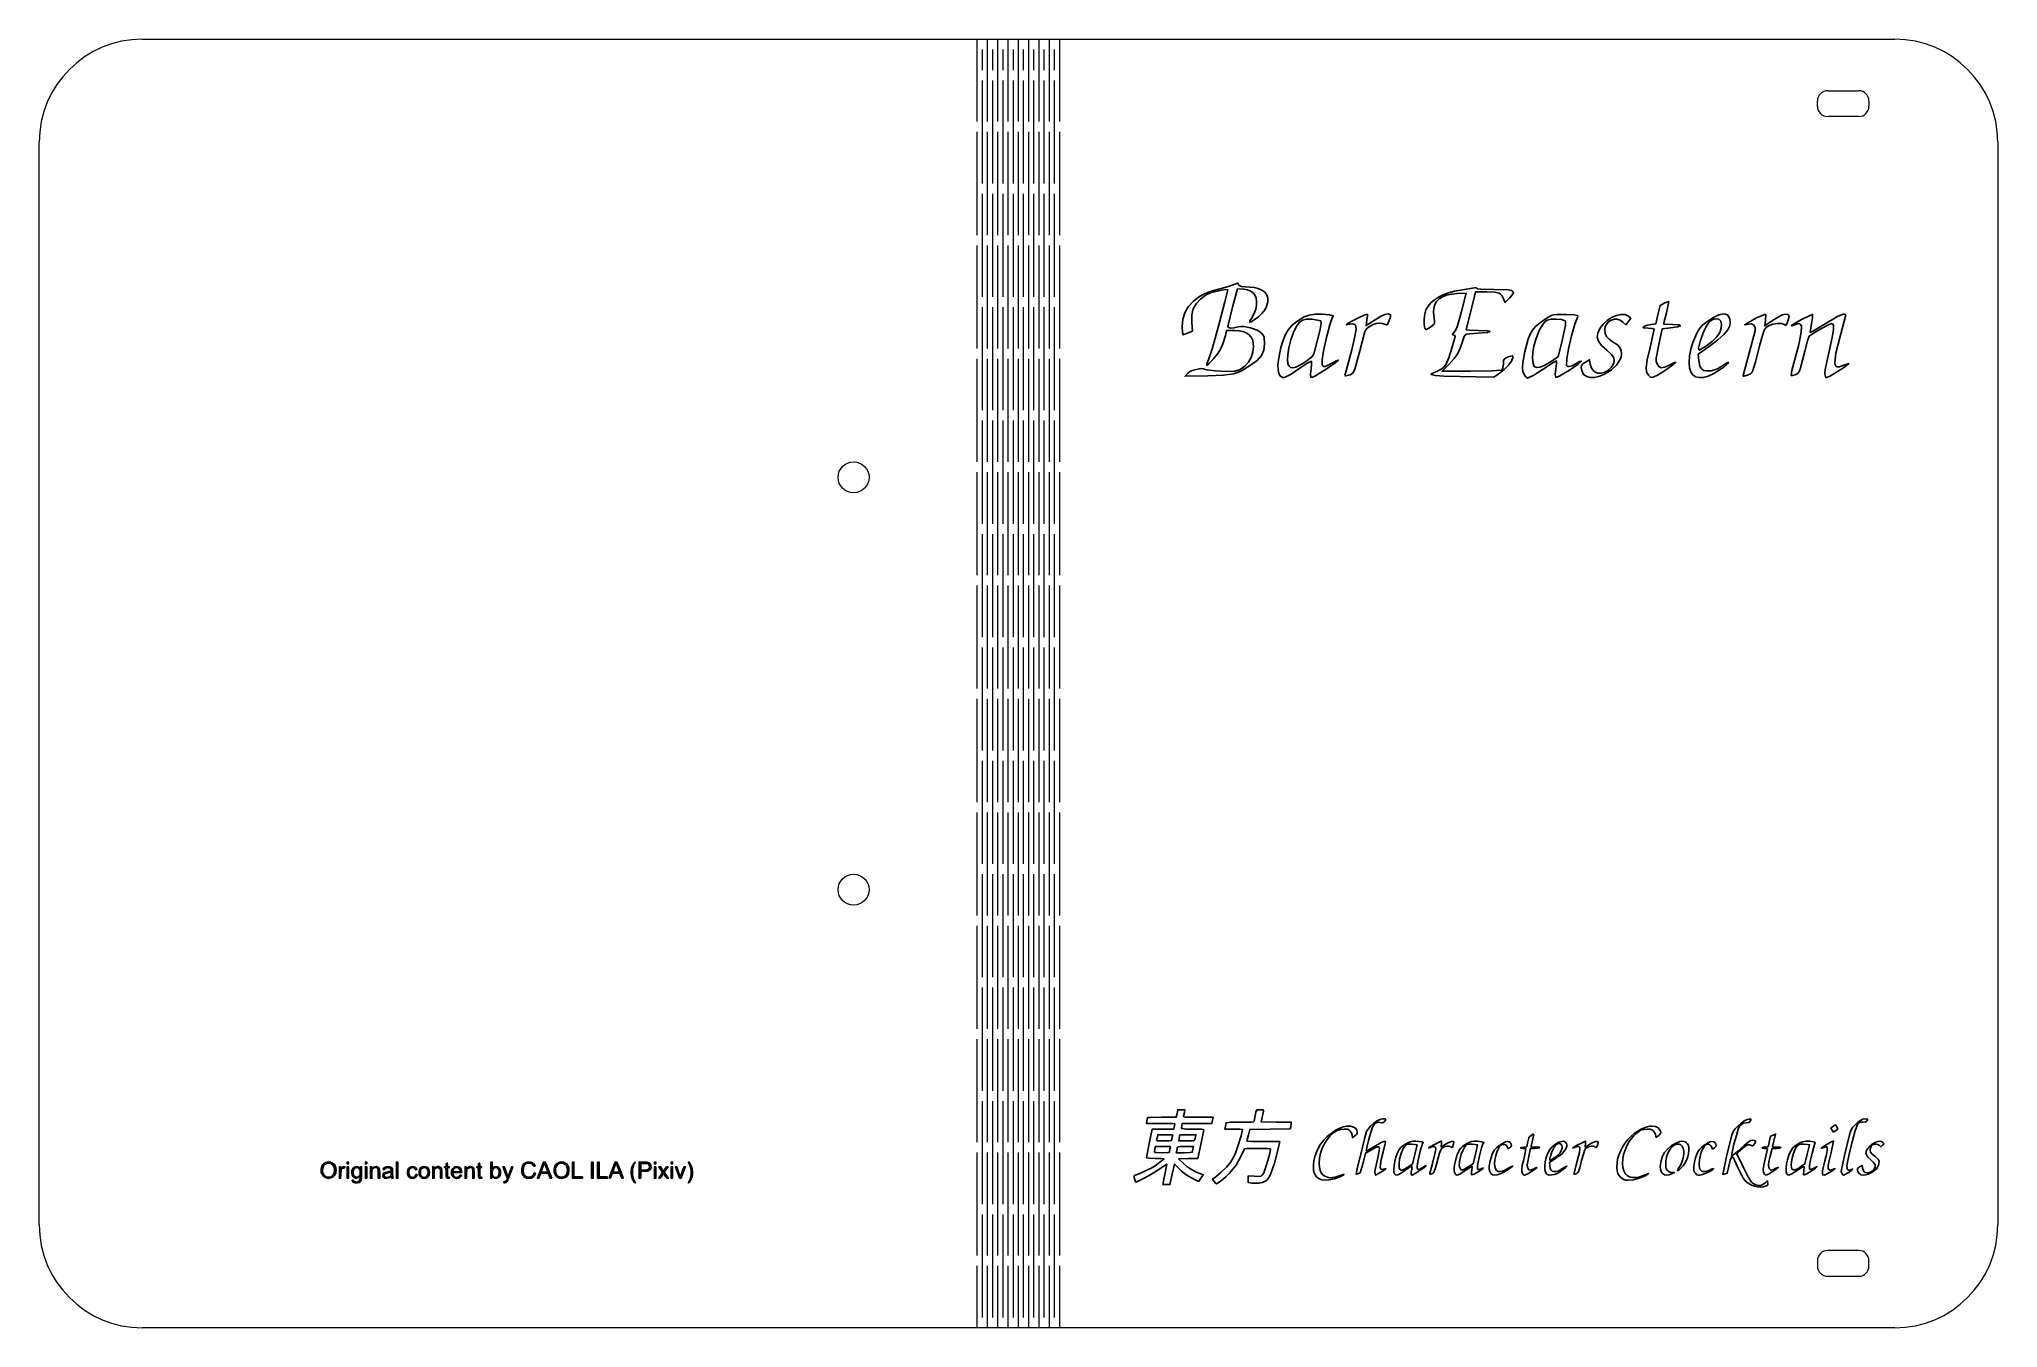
# Model space of a CAD drawing. Header units: millimetres. Extents: x 0 to 380, y 0 to 250.
import ezdxf

# ---------------------------------------------------------------- set-up
doc = ezdxf.new("R2010")
doc.units = ezdxf.units.MM
doc.layers.add('Cut', color=1, linetype='CONTINUOUS', lineweight=0)
doc.layers.add('Engrave', color=7, linetype='CONTINUOUS')

msp = doc.modelspace()

# ---------------------------------------------------------------- linework, layer by layer
at = {"layer": 'Cut'}
for p, q in [((20, 250), (190, 250)), ((183, 244), (183, 248)), ((185, 244), (185, 248)), ((187, 244), (187, 248)), ((189, 244), (189, 248)), ((190, 250), (360, 250)), ((191, 244), (191, 248)), ((193, 244), (193, 248)), ((195, 244), (195, 248)), ((197, 244), (197, 248)), ((347, 240), (353, 240)), ((345, 237), (345, 238)), ((355, 238), (355, 237)), ((353, 235), (347, 235)), ((0, 20), (0, 230)), ((380, 230), (380, 20)), ((345, 13), (345, 12)), ((353, 15), (347, 15)), ((355, 12), (355, 13)), ((347, 10), (353, 10)), ((190, 0), (20, 0)), ((360, 0), (190, 0))]:
    msp.add_line(p, q, dxfattribs=at)
at = {"layer": 'Cut', "linetype": 'CONTINUOUS'}
for p, q in [((182, 234), (182, 250)), ((184, 234), (184, 250)), ((186, 234), (186, 250)), ((188, 234), (188, 250)), ((190, 234), (190, 250)), ((192, 234), (192, 250)), ((194, 234), (194, 250)), ((196, 234), (196, 250)), ((198, 234), (198, 250)), ((183, 222), (183, 242)), ((185, 222), (185, 242)), ((187, 222), (187, 242)), ((189, 222), (189, 242)), ((191, 222), (191, 242)), ((193, 222), (193, 242)), ((195, 222), (195, 242)), ((197, 222), (197, 242)), ((182, 212), (182, 232)), ((184, 212), (184, 232)), ((186, 212), (186, 232)), ((188, 212), (188, 232)), ((190, 212), (190, 232)), ((192, 212), (192, 232)), ((194, 212), (194, 232)), ((196, 212), (196, 232)), ((198, 212), (198, 232)), ((183, 200), (183, 220)), ((185, 200), (185, 220)), ((187, 200), (187, 220)), ((189, 200), (189, 220)), ((191, 200), (191, 220)), ((193, 200), (193, 220)), ((195, 200), (195, 220)), ((197, 200), (197, 220)), ((182, 190), (182, 210)), ((184, 190), (184, 210)), ((186, 190), (186, 210)), ((188, 190), (188, 210)), ((190, 190), (190, 210)), ((192, 190), (192, 210)), ((194, 190), (194, 210)), ((196, 190), (196, 210)), ((198, 190), (198, 210)), ((183, 178), (183, 198)), ((185, 178), (185, 198)), ((187, 178), (187, 198)), ((189, 178), (189, 198)), ((191, 178), (191, 198)), ((193, 178), (193, 198)), ((195, 178), (195, 198)), ((197, 178), (197, 198)), ((182, 168), (182, 188)), ((184, 168), (184, 188)), ((186, 168), (186, 188)), ((188, 168), (188, 188)), ((190, 168), (190, 188)), ((192, 168), (192, 188)), ((194, 168), (194, 188)), ((196, 168), (196, 188)), ((198, 168), (198, 188)), ((183, 156), (183, 176)), ((185, 156), (185, 176)), ((187, 156), (187, 176)), ((189, 156), (189, 176)), ((191, 156), (191, 176)), ((193, 156), (193, 176)), ((195, 156), (195, 176)), ((197, 156), (197, 176)), ((182, 146), (182, 166)), ((184, 146), (184, 166)), ((186, 146), (186, 166)), ((188, 146), (188, 166)), ((190, 146), (190, 166)), ((192, 146), (192, 166)), ((194, 146), (194, 166)), ((196, 146), (196, 166)), ((198, 146), (198, 166)), ((183, 134), (183, 154)), ((185, 134), (185, 154)), ((187, 134), (187, 154)), ((189, 134), (189, 154)), ((191, 134), (191, 154)), ((193, 134), (193, 154)), ((195, 134), (195, 154)), ((197, 134), (197, 154)), ((182, 124), (182, 144)), ((184, 124), (184, 144)), ((186, 124), (186, 144)), ((188, 124), (188, 144)), ((190, 124), (190, 144)), ((192, 124), (192, 144)), ((194, 124), (194, 144)), ((196, 124), (196, 144)), ((198, 124), (198, 144)), ((183, 112), (183, 132)), ((185, 112), (185, 132)), ((187, 112), (187, 132)), ((189, 112), (189, 132)), ((191, 112), (191, 132)), ((193, 112), (193, 132)), ((195, 112), (195, 132)), ((197, 112), (197, 132)), ((182, 102), (182, 122)), ((184, 102), (184, 122)), ((186, 102), (186, 122)), ((188, 102), (188, 122)), ((190, 102), (190, 122)), ((192, 102), (192, 122)), ((194, 102), (194, 122)), ((196, 102), (196, 122)), ((198, 102), (198, 122)), ((183, 90), (183, 110)), ((185, 90), (185, 110)), ((187, 90), (187, 110)), ((189, 90), (189, 110)), ((191, 90), (191, 110)), ((193, 90), (193, 110)), ((195, 90), (195, 110)), ((197, 90), (197, 110)), ((182, 80), (182, 100)), ((184, 80), (184, 100)), ((186, 80), (186, 100)), ((188, 80), (188, 100)), ((190, 80), (190, 100)), ((192, 80), (192, 100)), ((194, 80), (194, 100)), ((196, 80), (196, 100)), ((198, 80), (198, 100)), ((183, 68), (183, 88)), ((185, 68), (185, 88)), ((187, 68), (187, 88)), ((189, 68), (189, 88)), ((191, 68), (191, 88)), ((193, 68), (193, 88)), ((195, 68), (195, 88)), ((197, 68), (197, 88)), ((182, 58), (182, 78)), ((184, 58), (184, 78)), ((186, 58), (186, 78)), ((188, 58), (188, 78)), ((190, 58), (190, 78)), ((192, 58), (192, 78)), ((194, 58), (194, 78)), ((196, 58), (196, 78)), ((198, 58), (198, 78)), ((183, 46), (183, 66)), ((185, 46), (185, 66)), ((187, 46), (187, 66)), ((189, 46), (189, 66)), ((191, 46), (191, 66)), ((193, 46), (193, 66)), ((195, 46), (195, 66)), ((197, 46), (197, 66)), ((182, 36), (182, 56)), ((184, 36), (184, 56)), ((186, 36), (186, 56)), ((188, 36), (188, 56)), ((190, 36), (190, 56)), ((192, 36), (192, 56)), ((194, 36), (194, 56)), ((196, 36), (196, 56)), ((198, 36), (198, 56)), ((183, 24), (183, 44)), ((185, 24), (185, 44)), ((187, 24), (187, 44)), ((189, 24), (189, 44)), ((191, 24), (191, 44)), ((193, 24), (193, 44)), ((195, 24), (195, 44)), ((197, 24), (197, 44)), ((182, 14), (182, 34)), ((184, 14), (184, 34)), ((186, 14), (186, 34)), ((188, 14), (188, 34)), ((190, 14), (190, 34)), ((192, 14), (192, 34)), ((194, 14), (194, 34)), ((196, 14), (196, 34)), ((198, 14), (198, 34)), ((183, 2), (183, 22)), ((185, 2), (185, 22)), ((187, 2), (187, 22)), ((189, 2), (189, 22)), ((191, 2), (191, 22)), ((193, 2), (193, 22)), ((195, 2), (195, 22)), ((197, 2), (197, 22)), ((182, 0), (182, 12)), ((184, 0), (184, 12)), ((186, 0), (186, 12)), ((188, 0), (188, 12)), ((190, 0), (190, 12)), ((192, 0), (192, 12)), ((194, 0), (194, 12)), ((196, 0), (196, 12)), ((198, 0), (198, 12))]:
    msp.add_line(p, q, dxfattribs=at)
at = {"layer": 'Cut'}
for centre in [(158, 165), (158, 85)]:
    msp.add_circle(centre, 3, dxfattribs=at)
for centre, radius, start, end in [((20, 230), 20, 90, 180), ((360, 230), 20, 0, 90), ((347, 238), 2, 90, 180), ((353, 238), 2, 0, 90), ((347, 237), 2, 180, 270), ((353, 237), 2, 270, 0), ((20, 20), 20, 180, 270), ((360, 20), 20, 270, 0), ((347, 13), 2, 90, 180), ((347, 12), 2, 180, 270), ((353, 13), 2, 0, 90), ((353, 12), 2, 270, 0)]:
    msp.add_arc(centre, radius, start, end, dxfattribs=at)
at = {"layer": 'Engrave', "color": 7}
for points in [[(222.87, 185.2), (223.4, 185.62), (223.93, 185.79), (225.06, 186.03), (225.55, 186.14), (225.81, 186.05), (226.57, 185.84), (228.21, 185.64), (230.41, 185.51), (231.94, 185.6), (233.03, 185.93), (233.92, 186.54), (234.62, 187.32), (235.15, 188.24), (235.49, 189.26), (235.61, 190.34), (235.56, 191.08), (235.39, 191.72), (235.1, 192.26), (234.69, 192.7), (234.17, 193.05), (233.53, 193.3), (232.77, 193.45), (231.9, 193.5), (230.38, 193.5), (230.13, 192.54), (229.67, 190.9), (229.22, 189.86), (228.66, 189.01), (227.82, 187.96), (227.01, 187.07), (226.52, 186.7), (226.56, 187.02), (226.89, 187.79), (227.63, 190.13), (228.86, 194.57), (230.04, 199.03), (230.59, 201.39), (230.23, 201.41), (229.37, 201.29), (227.38, 200.83), (226.3, 200.33), (225.28, 199.57), (224.44, 198.65), (223.89, 197.68), (223.61, 196.53), (223.62, 195.01), (223.75, 193.35), (222.92, 193.03), (221.92, 192.63), (221.8, 193.07), (221.75, 194.23), (221.88, 195.67), (222.27, 196.94), (222.94, 198.09), (223.93, 199.17), (224.95, 199.97), (226.13, 200.63), (227.56, 201.18), (229.3, 201.65), (230.91, 202.08), (231.96, 202.46), (232.51, 202.68), (232.6, 202.63), (232.63, 202.49), (232.8, 202.24), (233.27, 202.05), (233.98, 201.93), (234.89, 201.89), (235.7, 201.82), (236.49, 201.62), (237.2, 201.32), (237.76, 200.93), (238.19, 200.39), (238.4, 199.75), (238.4, 199.05), (238.21, 198.31), (237.84, 197.56), (237.29, 196.82), (236.58, 196.13), (235.72, 195.52), (235.12, 195.19), (234.84, 195.12), (234.87, 195.33), (235.21, 195.82), (235.68, 196.66), (236.04, 197.63), (236.18, 198.42), (236.2, 199.13), (236.09, 199.76), (235.85, 200.31), (235.5, 200.76), (235.02, 201.12), (234.44, 201.37), (233.73, 201.53), (232.47, 201.57), (231.49, 198.01), (230.6, 194.24), (230.76, 194.04), (231.2, 193.96), (231.84, 194), (232.6, 194.17), (233.12, 194.26), (233.71, 194.25), (235.03, 194.02), (236.28, 193.54), (236.8, 193.23), (237.2, 192.9), (237.47, 192.55), (237.63, 192.17), (237.73, 190.91), (237.59, 189.68), (237.13, 188.62), (236.3, 187.67), (235.04, 186.73), (233.29, 185.68), (232.52, 185.34), (231.73, 185.09), (229.74, 184.82), (226.74, 184.71), (222.32, 184.62), (222.87, 185.2), (222.87, 185.2)], [(272.54, 184.65), (270.84, 184.76), (270.08, 184.92), (270.04, 185.03), (270.21, 185.17), (271.18, 185.54), (272.14, 186.02), (272.53, 186.38), (272.88, 186.84), (273.5, 188.15), (274.1, 190.08), (274.72, 192.29), (274.69, 192.51), (274.43, 192.59), (274.24, 192.61), (274.18, 192.68), (274.54, 193.14), (274.83, 193.58), (275.14, 194.37), (275.94, 197.16), (276.82, 200.73), (275.15, 200.69), (274.02, 200.56), (273.06, 200.33), (272.26, 200.02), (271.61, 199.61), (271.11, 199.11), (270.76, 198.51), (270.56, 197.81), (270.5, 197.01), (270.69, 195.31), (270.74, 195), (270.66, 194.74), (269.93, 194.13), (269.13, 193.67), (268.97, 193.71), (268.86, 193.9), (268.71, 194.66), (268.7, 195.68), (268.81, 196.7), (269.03, 197.48), (269.45, 198.19), (270.01, 198.85), (270.69, 199.44), (271.5, 199.96), (272.42, 200.42), (273.44, 200.8), (274.57, 201.1), (275.78, 201.32), (278.5, 201.79), (278.76, 201.82), (278.87, 201.68), (279.07, 201.57), (279.69, 201.49), (282.24, 201.43), (285.02, 201.36), (285.62, 201.26), (285.9, 201.08), (286.02, 200.87), (285.98, 200.63), (285.31, 199.82), (284.42, 198.91), (284.19, 199.47), (283.78, 200.27), (283.53, 200.54), (283.23, 200.73), (282.33, 200.93), (280.88, 200.98), (278.66, 200.98), (278.44, 200.13), (276.83, 193.63), (277.53, 193.54), (279.22, 193.5), (280.96, 193.44), (281.38, 193.37), (281.47, 193.27), (280.96, 193.11), (279.93, 193.03), (277.53, 192.86), (276.95, 192.75), (276.61, 192.55), (276.38, 192.13), (276.14, 191.34), (275.72, 190.03), (275.23, 189), (274.55, 188.05), (273.58, 186.98), (272.19, 185.57), (277.7, 185.57), (281.83, 185.63), (283.64, 185.8), (283.85, 185.96), (283.99, 186.2), (284.08, 187.01), (284.1, 187.57), (284.21, 187.9), (284.48, 188.13), (284.99, 188.35), (285.78, 188.59), (285.88, 188.48), (285.89, 188.19), (285.67, 187.56), (285.07, 186.75), (284.23, 185.89), (283.25, 185.13), (282.19, 184.43), (278.77, 184.48), (272.54, 184.65), (272.54, 184.65)], [(312.2, 184.81), (311.85, 185.44), (311.78, 186.33), (312, 187.81), (312.53, 190.2), (313.32, 193.77), (312.97, 193.9), (312.14, 193.95), (311.21, 194), (311.19, 194.1), (311.41, 194.28), (312, 194.53), (312.76, 194.67), (313.63, 194.75), (314.02, 196.52), (314.49, 198.36), (315.39, 198.84), (316.16, 199.12), (315.69, 196.89), (315.14, 194.69), (316.88, 194.63), (318.09, 194.56), (318.36, 194.48), (318.41, 194.38), (317.87, 194.17), (316.51, 194.01), (314.91, 193.82), (314.24, 190.75), (313.73, 188.12), (313.73, 187.5), (313.89, 187.01), (314.22, 186.47), (314.7, 186.26), (315.38, 186.38), (316.35, 186.83), (317.28, 187.28), (317.47, 187.33), (317.47, 187.26), (316.92, 186.79), (315.69, 185.93), (314.1, 184.91), (313.16, 184.43), (312.85, 184.38), (312.61, 184.43), (312.2, 184.81), (312.2, 184.81), (312.2, 184.81)], [(240.79, 184.66), (240.52, 185.13), (240.37, 185.84), (240.34, 186.75), (240.42, 187.81), (240.9, 190.18), (241.28, 191.41), (241.75, 192.6), (242.34, 193.62), (243.15, 194.55), (244.18, 195.39), (245.41, 196.11), (246.4, 196.46), (247.6, 196.66), (248.93, 196.68), (250.35, 196.53), (251.02, 196.34), (251.03, 196.18), (250.87, 195.91), (250.39, 194.56), (249.75, 192.12), (249.18, 189.54), (248.9, 187.76), (248.94, 186.9), (249.05, 186.65), (249.23, 186.52), (249.49, 186.51), (249.83, 186.61), (250.81, 187.14), (251.65, 187.61), (252.06, 187.74), (251.36, 187.15), (249.52, 185.88), (247.47, 184.63), (246.93, 184.39), (246.7, 184.4), (246.65, 184.99), (246.75, 186.03), (246.87, 187.03), (246.84, 187.52), (246.12, 187.18), (244.56, 186.16), (242.89, 185.03), (241.86, 184.47), (241.52, 184.37), (241.24, 184.38), (240.79, 184.66), (240.79, 184.66)], [(245.51, 187.28), (246.86, 188.28), (247.18, 188.69), (247.36, 189.15), (248.5, 193.7), (248.7, 194.89), (248.65, 195.36), (246.95, 195.67), (245.89, 195.7), (245.09, 195.5), (244.46, 195.02), (243.88, 194.2), (243.35, 193.08), (242.85, 191.64), (242.46, 190.12), (242.23, 188.75), (242.19, 187.81), (242.26, 187.1), (242.45, 186.6), (242.76, 186.32), (243.22, 186.25), (243.82, 186.39), (244.58, 186.74), (245.51, 187.28), (245.51, 187.28)], [(253.37, 184.94), (254.65, 189.7), (255.26, 192.32), (255.52, 193.75), (255.45, 194.33), (255.23, 194.67), (254.82, 194.79), (254.2, 194.72), (253.6, 194.58), (254.1, 194.96), (254.94, 195.45), (256.11, 196.03), (257.18, 196.49), (257.69, 196.62), (257.71, 196.25), (257.58, 195.52), (257.44, 194.45), (259.17, 195.52), (260.2, 196.18), (261.07, 196.57), (261.73, 196.7), (262.15, 196.54), (262.14, 196.15), (261.94, 195.41), (261.59, 194.63), (261.41, 194.55), (261.18, 194.63), (260.64, 194.83), (260.04, 194.88), (259.41, 194.81), (258.79, 194.62), (258.21, 194.34), (257.72, 193.98), (257.34, 193.55), (257.12, 193.06), (256.2, 189.53), (255.28, 185.98), (254.96, 185.28), (254.7, 185.07), (254.35, 184.91), (253.47, 184.67), (253.34, 184.75), (253.37, 184.94), (253.37, 184.94)], [(288.33, 184.6), (288.03, 185.06), (287.82, 185.59), (287.76, 186.26), (287.82, 187.18), (288.23, 189.44), (288.91, 191.77), (289.3, 192.76), (289.7, 193.54), (290.32, 194.24), (291.29, 195.06), (292.37, 195.83), (293.36, 196.37), (293.85, 196.52), (294.45, 196.61), (296.27, 196.61), (297.8, 196.5), (298.51, 196.37), (298.53, 196.17), (298.37, 195.89), (297.92, 194.71), (297.3, 192.46), (296.73, 189.94), (296.4, 188), (296.35, 186.67), (296.49, 186.5), (296.8, 186.47), (297.44, 186.64), (298.21, 187.06), (298.86, 187.44), (299.2, 187.53), (298.56, 186.97), (296.88, 185.8), (295.01, 184.66), (294.47, 184.42), (294.22, 184.4), (294.12, 184.94), (294.25, 186.04), (294.39, 187.08), (294.39, 187.58), (293.72, 187.25), (292.29, 186.32), (289.98, 184.81), (288.77, 184.21), (288.33, 184.6), (288.33, 184.6)], [(293.21, 187.41), (294.68, 188.39), (295.51, 191.78), (296.1, 194.5), (296.14, 195.1), (296.04, 195.34), (295.33, 195.59), (294.34, 195.69), (293.34, 195.66), (292.58, 195.47), (292.07, 195.09), (291.57, 194.46), (291.09, 193.62), (290.66, 192.64), (290.29, 191.56), (290, 190.42), (289.81, 189.27), (289.75, 188.17), (289.83, 187.1), (290.03, 186.5), (290.5, 186.3), (291.2, 186.39), (292.11, 186.76), (293.21, 187.41), (293.21, 187.41), (293.21, 187.41)], [(300.25, 184.53), (299.63, 184.97), (299.29, 185.7), (299.17, 186.29), (299.23, 186.7), (299.54, 187.05), (300.13, 187.43), (300.8, 187.82), (300.94, 186.94), (301.2, 186.15), (301.68, 185.56), (302.32, 185.23), (303.07, 185.19), (303.63, 185.34), (304.14, 185.59), (304.6, 185.91), (304.99, 186.31), (305.29, 186.74), (305.49, 187.21), (305.57, 187.69), (305.52, 188.16), (305.06, 188.84), (304.16, 189.69), (303.13, 190.6), (302.52, 191.4), (302.29, 192.17), (302.39, 192.97), (302.8, 193.86), (303.42, 194.69), (304.2, 195.41), (305.07, 195.99), (305.99, 196.4), (306.87, 196.61), (307.67, 196.57), (308.33, 196.27), (308.82, 195.87), (308.32, 195.24), (307.83, 194.6), (307.27, 195.12), (306.75, 195.48), (306.18, 195.65), (305.6, 195.65), (305.03, 195.5), (304.53, 195.21), (304.12, 194.8), (303.85, 194.28), (303.76, 193.67), (303.83, 192.93), (304.08, 192.35), (304.58, 191.81), (305.39, 191.23), (306.19, 190.67), (306.67, 190.16), (306.91, 189.61), (306.97, 188.92), (306.91, 188.39), (306.72, 187.84), (306.03, 186.75), (304.99, 185.76), (303.69, 184.98), (302.62, 184.56), (301.71, 184.35), (300.93, 184.34), (300.25, 184.53), (300.25, 184.53)], [(321.36, 184.52), (320.8, 184.89), (320.41, 185.46), (320.19, 186.24), (320.12, 187.27), (320.19, 188.58), (320.42, 189.86), (320.82, 191.16), (321.38, 192.5), (321.81, 193.33), (322.23, 193.97), (322.72, 194.51), (323.34, 195.03), (324.72, 195.97), (325.87, 196.53), (326.81, 196.7), (327.19, 196.64), (327.53, 196.49), (327.84, 196.16), (328.03, 195.65), (328.09, 195.05), (328, 194.41), (327.62, 193.59), (326.86, 192.69), (325.68, 191.64), (324.01, 190.39), (321.88, 188.88), (321.99, 187.64), (322.18, 186.58), (322.35, 186.24), (322.6, 185.98), (322.98, 185.75), (323.42, 185.63), (324.46, 185.66), (325.63, 186.07), (326.87, 186.84), (327.44, 187.22), (327.74, 187.31), (327.56, 187), (326.89, 186.43), (325.94, 185.76), (324.9, 185.15), (323.81, 184.65), (322.87, 184.38), (322.07, 184.34), (321.36, 184.52), (321.36, 184.52)], [(323.49, 190.53), (324.65, 191.41), (325.51, 192.26), (326.07, 193.09), (326.35, 193.92), (326.4, 194.72), (326.24, 195.3), (325.88, 195.65), (325.31, 195.77), (324.87, 195.69), (324.43, 195.47), (324.01, 195.11), (323.61, 194.61), (322.87, 193.22), (322.24, 191.35), (321.95, 190.03), (321.96, 189.74), (322.06, 189.65), (323.49, 190.53), (323.49, 190.53)], [(330.62, 184.74), (332.9, 193.43), (332.9, 194.08), (332.67, 194.53), (332.23, 194.76), (331.59, 194.74), (330.89, 194.6), (331.61, 195.06), (333.21, 195.95), (334.58, 196.55), (334.87, 196.62), (335.01, 196.53), (334.94, 195.54), (334.79, 194.36), (336.31, 195.4), (337.36, 196.08), (338.17, 196.49), (338.8, 196.65), (339.29, 196.58), (339.48, 196.45), (339.53, 196.18), (339.12, 194.88), (338.9, 194.51), (338.79, 194.5), (338.65, 194.6), (338.11, 194.82), (337.28, 194.85), (336.36, 194.7), (335.53, 194.38), (335.03, 194.05), (334.68, 193.54), (334.34, 192.54), (333.84, 190.7), (332.97, 187.38), (332.45, 185.73), (332.25, 185.32), (332.03, 185.09), (331.43, 184.81), (330.73, 184.6), (330.61, 184.62), (330.62, 184.74), (330.62, 184.74), (330.62, 184.74)], [(346.55, 184.56), (346.44, 185.09), (346.5, 185.92), (347.33, 189.7), (347.88, 192.14), (348.13, 193.69), (348.09, 194.51), (347.96, 194.72), (347.76, 194.81), (347.03, 194.52), (345.67, 193.81), (344.27, 192.98), (343.39, 192.37), (343.06, 191.46), (342.53, 189.5), (341.64, 185.98), (341.31, 185.28), (341.06, 185.07), (340.71, 184.91), (340.17, 184.76), (339.89, 184.76), (340.06, 185.72), (340.61, 187.88), (341.37, 190.79), (341.8, 192.8), (341.92, 194.03), (341.88, 194.39), (341.77, 194.61), (341.58, 194.76), (341.38, 194.81), (340.75, 194.64), (340.03, 194.39), (339.95, 194.41), (340.03, 194.52), (341.9, 195.64), (343.38, 196.36), (344.07, 196.59), (344.05, 196.02), (343.83, 194.83), (343.56, 193.11), (344.27, 193.45), (345.85, 194.4), (348.92, 196.23), (350.02, 196.65), (350.37, 196.66), (350.49, 196.54), (349.45, 192.55), (348.6, 189.07), (348.41, 187.92), (348.38, 187.12), (348.51, 186.63), (348.82, 186.42), (349.29, 186.45), (349.94, 186.68), (351.1, 187.07), (350.03, 186.26), (347.51, 184.69), (346.81, 184.34), (346.65, 184.39), (346.55, 184.56), (346.55, 184.56), (346.55, 184.56)], [(218.4, 29.75), (218.76, 31.77), (217.99, 31.25), (216.91, 30.49), (215.67, 29.72), (214.39, 29.02), (213.21, 28.47), (212.76, 28.28), (212.63, 28.61), (212.46, 29.12), (212.44, 29.42), (212.51, 29.52), (212.63, 29.61), (213.03, 29.76), (213.82, 30.06), (214.8, 30.51), (215.76, 31), (216.5, 31.44), (217.71, 32.31), (218.08, 32.62), (218.21, 32.78), (217.72, 32.84), (216.52, 32.87), (215.32, 32.9), (214.82, 32.97), (215.37, 35.78), (215.91, 38.53), (218.03, 38.56), (220.15, 38.56), (220.22, 38.9), (220.35, 39.44), (220.36, 39.51), (220.31, 39.56), (219.98, 39.62), (217.61, 39.65), (214.81, 39.65), (214.89, 40.11), (215.01, 40.71), (215.17, 40.78), (215.64, 40.83), (217.84, 40.86), (220.62, 40.86), (220.77, 41.59), (220.91, 42.32), (221.61, 42.32), (222.3, 42.32), (222.19, 41.8), (222.01, 41.08), (222.01, 41.01), (222.05, 40.96), (222.4, 40.9), (224.85, 40.86), (227.74, 40.86), (227.62, 40.26), (227.5, 39.65), (224.63, 39.65), (221.76, 39.65), (221.68, 39.27), (221.61, 38.85), (221.65, 38.72), (221.79, 38.64), (222.44, 38.57), (223.8, 38.56), (225.52, 38.53), (225.86, 38.49), (225.93, 38.41), (225.35, 35.57), (224.82, 32.88), (222.94, 32.85), (221.06, 32.81), (221.92, 31.96), (222.66, 31.32), (223.54, 30.72), (224.47, 30.22), (225.38, 29.85), (225.83, 29.71), (225.4, 29.05), (224.97, 28.4), (224.53, 28.58), (223.54, 29.07), (222.54, 29.71), (221.62, 30.42), (220.84, 31.17), (220.24, 31.78), (219.79, 29.79), (219.39, 27.79), (218.7, 27.79), (218.01, 27.79), (218.4, 29.75), (218.4, 29.75)], [(227.98, 28.38), (227.67, 28.86), (228.3, 29.31), (229.35, 30.17), (230.33, 31.17), (231.17, 32.23), (231.81, 33.3), (232.15, 34.07), (232.51, 35.05), (233.17, 37.24), (233.47, 38.49), (232.97, 38.54), (231.76, 38.56), (230.05, 38.56), (230.14, 39.14), (230.28, 39.8), (231.1, 39.87), (232.98, 39.9), (235.22, 39.93), (235.59, 39.99), (235.7, 40.11), (235.89, 41.11), (236.02, 41.83), (236.16, 42.19), (236.26, 42.27), (236.4, 42.31), (236.87, 42.32), (237.48, 42.28), (237.55, 42.2), (237.53, 42.04), (237.1, 39.95), (240.01, 39.9), (242.91, 39.9), (242.9, 39.62), (242.81, 38.99), (242.73, 38.62), (238.8, 38.56), (234.88, 38.5), (234.6, 37.41), (234.32, 36.23), (235.26, 36.17), (237.51, 36.14), (240.7, 36.14), (240.36, 34.72), (239.64, 31.97), (239.04, 30.12), (238.75, 29.48), (238.47, 28.99), (238.18, 28.65), (237.87, 28.42), (237.35, 28.22), (236.7, 28.09), (235.98, 28.04), (235.24, 28.08), (234.56, 28.17), (234.56, 28.82), (234.56, 29.48), (235.69, 29.4), (236.48, 29.38), (236.99, 29.45), (237.17, 29.54), (237.32, 29.67), (237.57, 30.06), (237.94, 31.02), (238.39, 32.45), (238.76, 33.84), (238.92, 34.69), (238.74, 34.74), (238.23, 34.78), (236.37, 34.81), (234.22, 34.78), (233.86, 34.71), (233.75, 34.6), (233.07, 33.08), (232.21, 31.56), (231.6, 30.75), (230.9, 29.95), (230.23, 29.32), (229.44, 28.65), (228.75, 28.12), (228.38, 27.91), (228.23, 28.05), (227.98, 28.38), (227.98, 28.38)], [(248.54, 28.81), (248.15, 29.03), (247.83, 29.32), (247.57, 29.67), (247.38, 30.08), (247.26, 30.55), (247.21, 31.09), (247.23, 31.68), (247.31, 32.33), (247.52, 33.24), (247.79, 34.06), (248.15, 34.82), (248.62, 35.6), (249.21, 36.38), (249.89, 37.09), (250.64, 37.72), (251.41, 38.26), (252.2, 38.68), (252.98, 38.97), (253.72, 39.12), (254.39, 39.11), (254.83, 39.01), (255.18, 38.86), (255.43, 38.65), (255.61, 38.37), (255.72, 38.04), (255.71, 37.76), (255.57, 37.51), (255.28, 37.24), (254.81, 36.87), (254.73, 37.37), (254.58, 37.82), (254.3, 38.21), (254.09, 38.4), (253.88, 38.51), (253.6, 38.55), (253.18, 38.56), (252.44, 38.5), (251.79, 38.26), (251.1, 37.82), (250.45, 37.23), (249.87, 36.52), (249.36, 35.71), (248.94, 34.83), (248.62, 33.89), (248.42, 32.93), (248.35, 31.97), (248.38, 31.14), (248.5, 30.53), (248.75, 30.05), (249.14, 29.63), (249.43, 29.42), (249.76, 29.27), (250.12, 29.17), (250.52, 29.13), (250.95, 29.15), (251.41, 29.23), (252.41, 29.54), (252.97, 29.75), (253.17, 29.77), (252.99, 29.64), (252.44, 29.36), (251.29, 28.93), (250.22, 28.69), (249.28, 28.64), (248.88, 28.7), (248.54, 28.81), (248.54, 28.81)], [(259.19, 29.9), (259.15, 30.21), (259.2, 30.7), (259.7, 32.95), (259.99, 34.31), (260.07, 34.98), (259.93, 35.14), (259.65, 35.13), (259.18, 34.94), (258.47, 34.55), (257.34, 33.9), (256.84, 32.02), (256.48, 30.7), (256.27, 30.1), (255.83, 29.87), (255.51, 29.79), (255.8, 31.17), (256.46, 33.92), (257.15, 36.69), (257.54, 38.11), (257.83, 38.57), (258.29, 39.11), (258.85, 39.64), (259.44, 40.1), (259.82, 40.3), (260.29, 40.45), (260.74, 40.54), (261.11, 40.53), (261.22, 40.49), (261.25, 40.43), (261.06, 40.12), (260.91, 39.92), (260.75, 39.82), (260.53, 39.8), (260.18, 39.84), (259.83, 39.87), (259.59, 39.85), (259.39, 39.77), (259.18, 39.61), (258.86, 39.24), (258.62, 38.78), (257.92, 36.33), (257.59, 34.98), (257.47, 34.32), (257.81, 34.45), (258.59, 34.89), (260.37, 35.93), (260.87, 36.15), (261.13, 36.19), (261.18, 36.07), (261.15, 35.74), (260.78, 34.17), (260.39, 32.64), (260.2, 31.7), (260.17, 31.17), (260.28, 30.87), (260.38, 30.75), (260.49, 30.7), (260.85, 30.78), (261.25, 30.89), (261.28, 30.86), (261.21, 30.78), (260.77, 30.46), (259.96, 29.98), (259.27, 29.59), (259.19, 29.9), (259.19, 29.9), (259.19, 29.9)], [(307.45, 28.77), (307.11, 28.96), (306.78, 29.25), (306.49, 29.6), (306.28, 29.97), (306.16, 30.48), (306.11, 31.19), (306.13, 31.98), (306.23, 32.7), (306.45, 33.5), (306.77, 34.29), (307.16, 35.06), (307.64, 35.79), (308.18, 36.48), (308.8, 37.13), (309.47, 37.71), (310.19, 38.23), (310.78, 38.57), (311.37, 38.83), (311.96, 39.01), (312.51, 39.11), (313.03, 39.13), (313.49, 39.07), (313.89, 38.92), (314.22, 38.68), (314.52, 38.31), (314.63, 37.98), (314.54, 37.67), (314.27, 37.35), (313.96, 37.11), (313.76, 37.01), (313.66, 37.05), (313.62, 37.24), (313.57, 37.53), (313.43, 37.85), (313.22, 38.15), (312.99, 38.37), (312.57, 38.52), (311.96, 38.56), (311.31, 38.49), (310.74, 38.32), (310.39, 38.13), (310.03, 37.86), (309.29, 37.16), (308.61, 36.31), (308.08, 35.42), (307.67, 34.48), (307.4, 33.62), (307.25, 32.78), (307.21, 31.89), (307.26, 31.08), (307.41, 30.45), (307.69, 29.95), (308.1, 29.54), (308.41, 29.36), (308.76, 29.23), (309.15, 29.16), (309.58, 29.15), (310.04, 29.19), (310.52, 29.29), (311.55, 29.67), (312.06, 29.88), (312.24, 29.91), (312.1, 29.78), (311.61, 29.5), (310.44, 29.02), (309.29, 28.72), (308.25, 28.63), (307.81, 28.67), (307.45, 28.77), (307.45, 28.77)], [(332.81, 27.47), (332.24, 27.69), (331.73, 27.95), (331.29, 28.25), (330.93, 28.6), (330.55, 29.19), (330.01, 30.18), (329.44, 31.37), (328.93, 32.54), (328.77, 32.87), (328.63, 33.06), (328.48, 33.13), (328.34, 33.05), (328.2, 32.84), (328.07, 32.5), (327.79, 31.38), (327.51, 30), (327.08, 29.86), (326.62, 29.76), (327.39, 33.25), (328.4, 37.41), (328.56, 37.89), (328.76, 38.26), (329.06, 38.63), (329.54, 39.12), (330.2, 39.71), (330.81, 40.14), (331.36, 40.41), (331.82, 40.5), (332.04, 40.49), (332.13, 40.44), (332.1, 40.31), (331.95, 40.07), (331.83, 39.92), (331.68, 39.83), (331.18, 39.77), (330.66, 39.7), (330.24, 39.47), (329.9, 39.09), (329.63, 38.53), (329.27, 37.34), (328.81, 35.6), (328.43, 34.01), (328.31, 33.28), (328.7, 33.53), (329.51, 34.23), (330.79, 35.39), (331.56, 36.03), (332.03, 36.32), (332.38, 36.38), (332.79, 36.35), (332.98, 36.25), (332.97, 36.04), (332.78, 35.69), (332.46, 35.3), (332.35, 35.29), (332.21, 35.37), (331.89, 35.52), (331.53, 35.51), (331.11, 35.32), (330.61, 34.95), (329.63, 34.06), (329.36, 33.76), (330.57, 31.26), (331.59, 29.28), (331.96, 28.66), (332.24, 28.29), (332.56, 28), (332.9, 27.79), (333.26, 27.66), (333.62, 27.61), (333.97, 27.64), (334.31, 27.75), (334.62, 27.94), (334.91, 28.2), (335.23, 28.52), (335.3, 28.49), (335.34, 28.35), (335.41, 28.03), (335.37, 27.8), (335.22, 27.64), (334.93, 27.5), (334.45, 27.37), (333.91, 27.32), (333.35, 27.35), (332.81, 27.47), (332.81, 27.47), (332.81, 27.47)], [(347.84, 38.34), (347.61, 38.72), (348.02, 39.06), (348.5, 39.41), (348.77, 38.99), (348.97, 38.57), (348.57, 38.26), (348.12, 37.96), (347.84, 38.34), (347.84, 38.34)], [(349.77, 29.87), (349.64, 30.12), (349.58, 30.34), (350.26, 33.44), (351.24, 37.43), (351.44, 38.11), (351.62, 38.56), (351.88, 38.92), (352.3, 39.36), (352.87, 39.89), (353.36, 40.25), (353.8, 40.45), (354.25, 40.52), (354.57, 40.51), (354.73, 40.45), (354.74, 40.33), (354.61, 40.14), (354.47, 40.02), (354.3, 39.95), (353.77, 39.89), (353.31, 39.87), (353.02, 39.78), (352.82, 39.55), (352.63, 39.14), (352.28, 38.04), (351.76, 36.09), (351.23, 33.94), (350.85, 32.23), (350.73, 31.33), (350.74, 31.01), (350.8, 30.77), (350.91, 30.63), (351.07, 30.57), (351.28, 30.59), (351.54, 30.7), (351.73, 30.78), (351.84, 30.78), (351.62, 30.56), (351.07, 30.16), (350.46, 29.78), (350.11, 29.6), (349.95, 29.68), (349.77, 29.87), (349.77, 29.87)], [(219.3, 34.11), (219.38, 34.72), (219.46, 35.17), (218, 35.17), (216.55, 35.17), (216.48, 34.72), (216.4, 34.11), (216.47, 34.04), (216.72, 34), (217.85, 33.96), (218.98, 34), (219.23, 34.04), (219.3, 34.11), (219.3, 34.11)], [(219.71, 36.35), (219.84, 36.96), (219.93, 37.47), (218.48, 37.47), (217.02, 37.47), (216.94, 37.08), (216.8, 36.47), (216.81, 36.36), (216.98, 36.3), (218.2, 36.26), (219.24, 36.29), (219.71, 36.35), (219.71, 36.35)], [(223.7, 34.05), (223.84, 34.66), (223.93, 35.17), (222.41, 35.17), (221.46, 35.17), (220.99, 35.09), (220.88, 35), (220.8, 34.85), (220.7, 34.36), (220.62, 33.96), (222.13, 33.96), (223.22, 33.99), (223.7, 34.05), (223.7, 34.05)], [(224.19, 36.47), (224.33, 37.08), (224.41, 37.47), (222.82, 37.47), (221.48, 37.44), (221.28, 37.37), (221.24, 37.25), (221.16, 36.64), (221.09, 36.26), (222.61, 36.26), (223.88, 36.3), (224.11, 36.36), (224.19, 36.47), (224.19, 36.47)], [(263.01, 29.79), (262.92, 29.95), (262.85, 30.17), (262.81, 30.76), (262.86, 31.48), (263, 32.28), (263.21, 33.09), (263.48, 33.84), (263.8, 34.47), (264.14, 34.93), (264.59, 35.33), (265.05, 35.65), (265.52, 35.9), (266.01, 36.07), (266.53, 36.18), (267.09, 36.21), (267.68, 36.17), (268.31, 36.07), (268.46, 36.03), (268.52, 35.98), (268.41, 35.75), (268.23, 35.31), (268, 34.52), (267.49, 32.27), (267.35, 31.28), (267.37, 30.98), (267.45, 30.8), (267.61, 30.74), (267.84, 30.79), (268.55, 31.2), (268.92, 31.42), (269.07, 31.44), (268.69, 31.12), (267.85, 30.52), (266.94, 29.93), (266.39, 29.63), (266.23, 29.66), (266.17, 29.85), (266.18, 30.23), (266.28, 30.81), (266.34, 31.4), (264.96, 30.52), (264.11, 29.96), (263.57, 29.68), (263.23, 29.64), (263.01, 29.79), (263.01, 29.79)], [(264.92, 30.81), (265.91, 31.41), (266.45, 31.77), (266.91, 33.61), (267.32, 35.5), (266.35, 35.62), (265.52, 35.64), (265.31, 35.56), (265.12, 35.4), (264.88, 35.13), (264.65, 34.77), (264.25, 33.85), (263.95, 32.8), (263.83, 31.77), (263.86, 31.06), (263.93, 30.83), (264.04, 30.68), (264.19, 30.6), (264.38, 30.6), (264.92, 30.81), (264.92, 30.81)], [(270.23, 31.63), (270.84, 34.04), (270.94, 34.67), (270.93, 34.99), (270.79, 35.12), (270.55, 35.17), (270.25, 35.12), (269.91, 34.99), (269.66, 34.89), (269.55, 34.9), (270.18, 35.3), (272.02, 36.24), (272.06, 36.1), (272.04, 35.67), (272, 35.23), (272.02, 35.05), (272.68, 35.47), (273.2, 35.82), (273.65, 36.05), (274.02, 36.17), (274.3, 36.17), (274.44, 36.09), (274.48, 35.94), (274.42, 35.67), (274.27, 35.24), (274.2, 35.06), (274.13, 34.99), (274.02, 35.02), (273.85, 35.12), (273.53, 35.25), (273.14, 35.26), (272.72, 35.15), (272.29, 34.94), (272.05, 34.75), (271.86, 34.41), (271.63, 33.71), (271.29, 32.43), (270.92, 31.07), (270.65, 30.32), (270.51, 30.1), (270.36, 29.96), (269.96, 29.79), (269.83, 29.79), (269.82, 30), (270.23, 31.63), (270.23, 31.63)], [(274.7, 29.87), (274.58, 30.16), (274.53, 30.57), (274.54, 31.07), (274.6, 31.64), (274.88, 32.91), (275.1, 33.55), (275.35, 34.16), (275.56, 34.56), (275.79, 34.87), (276.11, 35.16), (276.6, 35.5), (277.27, 35.89), (277.89, 36.14), (278.48, 36.24), (279.06, 36.21), (279.88, 36.08), (280.25, 35.98), (280.25, 35.91), (280.17, 35.8), (280.02, 35.51), (279.84, 34.95), (279.44, 33.39), (279.13, 31.82), (279.05, 31.24), (279.06, 30.92), (279.14, 30.77), (279.27, 30.71), (279.48, 30.74), (279.77, 30.88), (280.03, 30.99), (280.18, 31), (280.12, 30.91), (279.9, 30.74), (279.17, 30.26), (278.4, 29.82), (277.97, 29.65), (277.9, 29.7), (277.87, 29.81), (277.91, 30.23), (278.02, 31.09), (278.01, 31.31), (277.96, 31.34), (277.86, 31.32), (276.47, 30.39), (275.6, 29.83), (275.11, 29.6), (274.9, 29.68), (274.7, 29.87), (274.7, 29.87)], [(277.25, 31.21), (278.19, 31.84), (278.64, 33.66), (279.05, 35.52), (278.05, 35.62), (277.49, 35.66), (277.17, 35.64), (276.97, 35.55), (276.77, 35.36), (276.55, 35.06), (276.32, 34.66), (275.9, 33.66), (275.6, 32.57), (275.48, 31.61), (275.53, 31.21), (275.66, 30.88), (275.85, 30.65), (276.09, 30.57), (276.52, 30.76), (277.25, 31.21), (277.25, 31.21)], [(281.67, 29.92), (281.45, 30.31), (281.34, 30.77), (281.34, 31.36), (281.45, 32.11), (281.68, 33.06), (281.99, 33.87), (282.36, 34.52), (282.79, 35), (283.36, 35.42), (283.33, 35.23), (283.11, 34.78), (282.81, 34.11), (282.58, 33.38), (282.43, 32.61), (282.37, 31.85), (282.41, 31.27), (282.53, 30.82), (282.75, 30.51), (283.05, 30.34), (283.45, 30.3), (283.93, 30.4), (284.5, 30.64), (285.15, 31.02), (285.63, 31.29), (285.86, 31.37), (285.82, 31.29), (285.63, 31.14), (284.98, 30.71), (284.17, 30.23), (283.47, 29.88), (282.85, 29.67), (282.35, 29.61), (281.96, 29.69), (281.67, 29.92), (281.67, 29.92)], [(284.88, 34.99), (284.74, 35.29), (284.5, 35.49), (284.21, 35.58), (283.9, 35.54), (283.6, 35.45), (283.53, 35.48), (283.67, 35.62), (284.02, 35.84), (284.49, 36.07), (284.87, 36.16), (285.19, 36.1), (285.44, 35.9), (285.61, 35.61), (285.64, 35.34), (285.54, 35.1), (285.3, 34.9), (284.99, 34.76), (284.93, 34.82), (284.88, 34.99), (284.88, 34.99)], [(287.78, 29.96), (287.64, 30.31), (287.62, 30.74), (287.74, 31.46), (288.02, 32.68), (288.44, 34.65), (288.41, 34.72), (288.31, 34.77), (287.87, 34.81), (287.5, 34.83), (287.41, 34.9), (287.6, 34.97), (288.04, 35.05), (288.6, 35.11), (288.76, 35.84), (288.99, 36.84), (289.17, 37.07), (289.52, 37.35), (289.86, 37.54), (289.97, 37.56), (290.01, 37.53), (289.45, 35.26), (289.45, 35.15), (289.56, 35.09), (290.34, 35.05), (291.01, 35.02), (291.13, 34.98), (291.1, 34.93), (290.74, 34.85), (290.13, 34.81), (289.33, 34.81), (289.01, 33.33), (288.79, 32.27), (288.7, 31.59), (288.73, 31.15), (288.87, 30.84), (289.04, 30.65), (289.23, 30.59), (289.51, 30.66), (289.96, 30.87), (290.39, 31.07), (290.6, 31.12), (290.29, 30.84), (289.51, 30.33), (288.67, 29.83), (288.19, 29.6), (287.97, 29.71), (287.78, 29.96), (287.78, 29.96)], [(292.65, 29.73), (292.47, 29.88), (292.32, 30.1), (292.14, 30.67), (292.1, 31.4), (292.18, 32.21), (292.37, 33.05), (292.67, 33.86), (293.06, 34.57), (293.54, 35.13), (294.2, 35.64), (294.86, 36), (295.44, 36.17), (295.69, 36.18), (295.9, 36.14), (296.14, 35.99), (296.3, 35.78), (296.37, 35.51), (296.36, 35.21), (296.26, 34.87), (296.09, 34.53), (295.83, 34.18), (295.51, 33.85), (293.99, 32.73), (293.02, 32.09), (293.07, 31.44), (293.15, 30.99), (293.31, 30.64), (293.53, 30.42), (293.83, 30.33), (294.25, 30.31), (294.63, 30.39), (295.03, 30.57), (295.53, 30.88), (296.12, 31.25), (296.39, 31.38), (296.21, 31.15), (295.68, 30.73), (295.04, 30.27), (294.49, 29.95), (293.98, 29.76), (293.45, 29.65), (292.98, 29.64), (292.65, 29.73), (292.65, 29.73)], [(294.42, 33.31), (294.74, 33.6), (295.02, 33.91), (295.23, 34.23), (295.38, 34.55), (295.46, 34.85), (295.47, 35.13), (295.41, 35.38), (295.27, 35.59), (295.02, 35.75), (294.75, 35.76), (294.47, 35.64), (294.19, 35.39), (293.92, 35.02), (293.65, 34.54), (293.41, 33.97), (293.21, 33.3), (293.07, 32.77), (293.06, 32.51), (293.09, 32.47), (293.16, 32.47), (293.41, 32.59), (294.42, 33.31), (294.42, 33.31)], [(298.2, 31.63), (298.81, 34.04), (298.91, 34.67), (298.9, 34.99), (298.76, 35.12), (298.52, 35.17), (298.22, 35.12), (297.88, 34.99), (297.62, 34.89), (297.52, 34.9), (298.15, 35.3), (299.99, 36.24), (300.03, 36.1), (300, 35.67), (299.97, 35.23), (300, 35.05), (300.67, 35.48), (301.17, 35.82), (301.62, 36.05), (301.99, 36.17), (302.27, 36.17), (302.4, 36.09), (302.45, 35.94), (302.39, 35.66), (302.24, 35.22), (302.1, 34.97), (302.01, 35), (301.88, 35.11), (301.58, 35.25), (301.18, 35.27), (300.72, 35.16), (300.26, 34.94), (300.02, 34.76), (299.83, 34.42), (299.6, 33.71), (299.26, 32.43), (298.89, 31.07), (298.62, 30.32), (298.48, 30.1), (298.33, 29.96), (297.93, 29.79), (297.8, 29.79), (297.78, 30), (298.2, 31.63), (298.2, 31.63)], [(314.96, 29.95), (314.76, 30.2), (314.61, 30.5), (314.53, 30.84), (314.5, 31.23), (314.53, 31.68), (314.62, 32.17), (314.97, 33.31), (315.34, 34.01), (315.9, 34.68), (316.6, 35.29), (317.4, 35.77), (317.88, 35.98), (318.32, 36.12), (318.71, 36.18), (319.05, 36.17), (319.35, 36.08), (319.61, 35.92), (319.82, 35.69), (319.98, 35.39), (320.08, 34.95), (320.08, 34.41), (319.99, 33.81), (319.83, 33.18), (319.6, 32.55), (319.3, 31.96), (318.96, 31.43), (318.59, 31.01), (318.12, 30.61), (317.88, 30.47), (317.85, 30.51), (317.87, 30.61), (318.12, 31.01), (318.48, 31.64), (318.76, 32.32), (318.95, 33.01), (319.05, 33.68), (319.06, 34.3), (318.96, 34.84), (318.77, 35.26), (318.47, 35.53), (318.16, 35.65), (317.84, 35.66), (317.52, 35.59), (317.19, 35.43), (316.87, 35.18), (316.57, 34.86), (316.29, 34.47), (316.03, 34), (315.75, 33.2), (315.59, 32.31), (315.56, 31.46), (315.6, 31.11), (315.68, 30.83), (315.9, 30.52), (316.23, 30.28), (316.64, 30.14), (317.05, 30.14), (317.23, 30.16), (317.26, 30.14), (316.83, 29.91), (316.25, 29.68), (315.75, 29.61), (315.32, 29.7), (314.96, 29.95), (314.96, 29.95), (314.96, 29.95)], [(321.32, 29.98), (321.13, 30.23), (321.03, 30.47), (321.02, 30.8), (321.05, 31.36), (321.15, 32.16), (321.34, 32.97), (321.59, 33.7), (321.88, 34.29), (322.16, 34.65), (322.56, 35.06), (322.95, 35.4), (323.2, 35.54), (323.15, 35.36), (322.9, 34.95), (322.67, 34.55), (322.47, 34.08), (322.17, 33), (322.03, 31.93), (322.03, 31.46), (322.09, 31.08), (322.2, 30.79), (322.36, 30.57), (322.56, 30.42), (322.8, 30.33), (323.08, 30.3), (323.4, 30.35), (324.17, 30.64), (324.6, 30.83), (324.83, 30.88), (324.85, 30.86), (324.81, 30.8), (324.5, 30.58), (323.87, 30.22), (323.25, 29.93), (322.68, 29.73), (322.21, 29.63), (321.9, 29.61), (321.69, 29.65), (321.52, 29.76), (321.32, 29.98), (321.32, 29.98), (321.32, 29.98)], [(324.5, 35.05), (324.35, 35.32), (324.13, 35.51), (323.86, 35.6), (323.56, 35.57), (323.36, 35.54), (323.33, 35.59), (323.76, 35.9), (324.19, 36.1), (324.57, 36.16), (324.89, 36.1), (325.15, 35.91), (325.32, 35.61), (325.36, 35.34), (325.25, 35.1), (325, 34.89), (324.64, 34.67), (324.5, 35.05), (324.5, 35.05)], [(334.7, 29.78), (334.53, 30.14), (334.5, 30.7), (334.61, 31.54), (334.86, 32.74), (335.3, 34.71), (335.13, 34.78), (334.74, 34.81), (334.36, 34.84), (334.28, 34.88), (334.27, 34.93), (334.48, 35.02), (334.88, 35.05), (335.33, 35.1), (335.42, 35.18), (335.48, 35.32), (335.71, 36.37), (335.92, 37.16), (336.42, 37.39), (336.87, 37.59), (336.8, 37.26), (336.31, 35.26), (336.31, 35.15), (336.4, 35.09), (337.11, 35.05), (337.73, 35.02), (337.87, 34.98), (337.9, 34.93), (337.61, 34.85), (337.01, 34.81), (336.19, 34.81), (335.84, 33.33), (335.6, 32.25), (335.51, 31.55), (335.55, 31.11), (335.71, 30.82), (335.91, 30.64), (336.11, 30.59), (336.38, 30.67), (336.81, 30.88), (337.31, 31.12), (337.4, 31.14), (337.39, 31.1), (337.07, 30.83), (336.37, 30.35), (335.65, 29.89), (335.19, 29.66), (334.9, 29.63), (334.7, 29.78), (334.7, 29.78), (334.7, 29.78)], [(339.08, 29.84), (338.96, 30.29), (338.94, 31), (339.01, 31.82), (339.18, 32.62), (339.48, 33.58), (339.81, 34.3), (340.19, 34.85), (340.67, 35.28), (341.43, 35.8), (342.1, 36.1), (342.79, 36.22), (343.6, 36.19), (344.15, 36.11), (344.48, 36.02), (344.59, 35.91), (344.52, 35.75), (344.3, 35.13), (343.98, 33.91), (343.66, 32.54), (343.47, 31.51), (343.44, 30.99), (343.48, 30.84), (343.56, 30.75), (343.68, 30.72), (343.84, 30.76), (344.32, 30.99), (344.82, 31.26), (344.91, 31.28), (344.91, 31.24), (344.62, 30.99), (343.99, 30.55), (342.96, 29.89), (342.64, 29.72), (342.43, 29.66), (342.31, 29.7), (342.27, 29.84), (342.34, 30.43), (342.42, 31.25), (342.32, 31.27), (342.07, 31.16), (341.05, 30.51), (340.04, 29.87), (339.47, 29.61), (339.26, 29.67), (339.08, 29.84), (339.08, 29.84), (339.08, 29.84)], [(341.74, 31.25), (342.56, 31.81), (343.03, 33.68), (343.49, 35.51), (343.06, 35.58), (342.39, 35.66), (341.86, 35.65), (341.45, 35.55), (341.16, 35.35), (340.83, 34.92), (340.54, 34.34), (340.29, 33.65), (340.09, 32.93), (339.95, 32.22), (339.9, 31.58), (339.95, 31.07), (340.1, 30.75), (340.33, 30.62), (340.65, 30.65), (341.11, 30.86), (341.74, 31.25), (341.74, 31.25)], [(346.03, 29.68), (345.96, 29.93), (345.99, 30.43), (346.43, 32.39), (346.73, 33.6), (346.88, 34.41), (346.9, 34.9), (346.87, 35.03), (346.8, 35.11), (346.59, 35.1), (346.24, 34.99), (345.85, 34.85), (345.78, 34.85), (345.8, 34.89), (346.71, 35.5), (347.8, 36.12), (348.05, 36.22), (348.13, 36.18), (347.64, 34.04), (347.27, 32.44), (347.09, 31.47), (347.08, 30.95), (347.13, 30.8), (347.21, 30.7), (347.33, 30.63), (347.47, 30.6), (347.91, 30.74), (348.46, 30.89), (348.19, 30.65), (347.5, 30.21), (346.75, 29.79), (346.31, 29.6), (346.03, 29.68), (346.03, 29.68)], [(353.16, 29.88), (352.92, 30.18), (352.78, 30.52), (352.76, 30.73), (352.8, 30.88), (352.94, 31.03), (353.19, 31.21), (353.67, 31.52), (353.74, 31.03), (353.85, 30.62), (354.02, 30.32), (354.29, 30.14), (354.61, 30.07), (354.94, 30.08), (355.27, 30.19), (355.59, 30.37), (355.86, 30.61), (356.06, 30.91), (356.18, 31.26), (356.21, 31.54), (356.13, 31.77), (355.87, 32.08), (355.35, 32.57), (354.78, 33.14), (354.49, 33.55), (354.43, 33.74), (354.42, 33.93), (354.54, 34.37), (354.78, 34.77), (355.16, 35.22), (355.61, 35.63), (356.05, 35.92), (356.54, 36.11), (357, 36.18), (357.4, 36.13), (357.7, 35.95), (357.94, 35.71), (357.64, 35.42), (357.33, 35.13), (357.05, 35.39), (356.75, 35.58), (356.38, 35.65), (356, 35.62), (355.67, 35.48), (355.45, 35.22), (355.28, 34.87), (355.21, 34.47), (355.32, 34.1), (355.63, 33.7), (356.18, 33.24), (356.78, 32.7), (356.9, 32.48), (356.95, 32.24), (356.93, 31.89), (356.84, 31.54), (356.67, 31.2), (356.43, 30.87), (356.13, 30.56), (355.78, 30.28), (355.38, 30.04), (354.94, 29.84), (354.36, 29.67), (353.88, 29.61), (353.48, 29.68), (353.16, 29.88), (353.16, 29.88)], [(55.65, 29.07), (55.2, 29.33), (54.88, 29.72), (54.71, 30.22), (54.69, 30.81), (54.84, 31.37), (54.98, 31.61), (55.15, 31.8), (55.35, 31.96), (55.59, 32.08), (55.85, 32.15), (56.14, 32.18), (56.55, 32.12), (56.92, 31.97), (57.21, 31.73), (57.43, 31.4), (57.56, 31.02), (57.6, 30.57), (57.54, 30.04), (57.34, 29.61), (57.03, 29.28), (56.61, 29.07), (56.11, 29), (55.65, 29.07), (55.65, 29.07)], [(56.64, 29.32), (56.96, 29.55), (57.19, 29.89), (57.3, 30.33), (57.3, 30.83), (57.17, 31.31), (56.93, 31.66), (56.58, 31.88), (56.13, 31.95), (55.74, 31.89), (55.41, 31.71), (55.17, 31.43), (55.02, 31.07), (54.97, 30.42), (55.01, 30.13), (55.1, 29.87), (55.37, 29.5), (55.74, 29.28), (56.18, 29.21), (56.64, 29.32), (56.64, 29.32)], [(58.26, 30.14), (58.26, 31.25), (58.36, 31.25), (58.45, 31.25), (58.46, 30.98), (58.47, 30.7), (58.6, 30.91), (58.75, 31.12), (58.9, 31.24), (59.06, 31.28), (59.24, 31.25), (59.34, 31.19), (59.31, 31.08), (59.25, 31.01), (59.05, 31), (58.83, 30.99), (58.7, 30.88), (58.56, 30.63), (58.5, 29.77), (58.48, 29.03), (58.37, 29.03), (58.26, 29.03), (58.26, 30.14), (58.26, 30.14)], [(59.78, 31.98), (59.78, 32.14), (59.89, 32.14), (60.01, 32.14), (60.01, 31.98), (60.01, 31.81), (59.89, 31.81), (59.78, 31.81), (59.78, 31.98), (59.78, 31.98)], [(59.78, 30.14), (59.78, 31.25), (59.89, 31.25), (60.01, 31.25), (60.01, 30.14), (60.01, 29.03), (59.89, 29.03), (59.78, 29.03), (59.78, 30.14), (59.78, 30.14)], [(61.35, 28.11), (61.1, 28.17), (60.9, 28.29), (60.77, 28.46), (60.7, 28.64), (60.82, 28.67), (60.92, 28.65), (60.99, 28.55), (61.16, 28.36), (61.49, 28.28), (61.85, 28.32), (62.04, 28.41), (62.17, 28.56), (62.24, 28.78), (62.28, 29.1), (62.27, 29.43), (62.1, 29.28), (61.89, 29.13), (61.66, 29.05), (61.4, 29.06), (61.14, 29.14), (60.95, 29.27), (60.8, 29.47), (60.7, 29.71), (60.64, 29.97), (60.63, 30.25), (60.67, 30.52), (60.76, 30.78), (60.9, 31), (61.16, 31.19), (61.48, 31.27), (61.83, 31.24), (62.13, 31.02), (62.32, 30.84), (62.32, 31.05), (62.32, 31.25), (62.42, 31.25), (62.52, 31.25), (62.52, 30.05), (62.51, 29.04), (62.47, 28.67), (62.32, 28.4), (62.07, 28.21), (61.74, 28.11), (61.35, 28.11), (61.35, 28.11)], [(61.84, 29.26), (62.08, 29.44), (62.25, 29.71), (62.3, 30.13), (62.26, 30.56), (62.11, 30.84), (61.88, 31.04), (61.65, 31.1), (61.41, 31.07), (61.19, 30.96), (61.02, 30.78), (60.91, 30.44), (60.89, 30.06), (60.96, 29.7), (61.11, 29.44), (61.32, 29.28), (61.57, 29.23), (61.84, 29.26), (61.84, 29.26)], [(63.28, 31.98), (63.28, 32.14), (63.42, 32.14), (63.55, 32.14), (63.55, 31.98), (63.55, 31.81), (63.42, 31.81), (63.28, 31.81), (63.28, 31.98), (63.28, 31.98)], [(63.28, 30.14), (63.28, 31.25), (63.42, 31.25), (63.55, 31.25), (63.55, 30.14), (63.55, 29.03), (63.42, 29.03), (63.28, 29.03), (63.28, 30.14), (63.28, 30.14)], [(64.28, 30.14), (64.28, 31.25), (64.39, 31.25), (64.5, 31.25), (64.51, 31.01), (64.52, 30.77), (64.65, 30.94), (64.86, 31.15), (65.13, 31.26), (65.41, 31.28), (65.7, 31.19), (65.86, 31.09), (65.96, 30.94), (66.03, 30.68), (66.06, 29.9), (66.07, 29.03), (65.93, 29.03), (65.8, 29.03), (65.79, 29.89), (65.77, 30.62), (65.72, 30.84), (65.51, 31.02), (65.23, 31.08), (64.94, 31.03), (64.7, 30.86), (64.62, 30.72), (64.57, 30.52), (64.54, 29.73), (64.54, 29.03), (64.41, 29.03), (64.28, 29.03), (64.28, 30.14), (64.28, 30.14)], [(67.06, 29.04), (66.83, 29.2), (66.7, 29.45), (66.71, 29.78), (66.9, 30.04), (67.14, 30.16), (67.62, 30.26), (68.19, 30.36), (68.32, 30.4), (68.3, 30.6), (68.24, 30.83), (68.12, 30.98), (67.93, 31.07), (67.65, 31.1), (67.42, 31.07), (67.24, 31.01), (67.11, 30.9), (67.04, 30.76), (66.99, 30.7), (66.88, 30.69), (66.77, 30.7), (66.77, 30.76), (66.9, 30.98), (67.1, 31.15), (67.38, 31.25), (67.73, 31.28), (68.04, 31.25), (68.28, 31.17), (68.44, 31.03), (68.52, 30.85), (68.55, 29.99), (68.6, 29.14), (68.64, 29.03), (68.51, 29.03), (68.39, 29.05), (68.36, 29.16), (68.3, 29.34), (68.16, 29.28), (67.82, 29.07), (67.45, 29.01), (67.06, 29.04), (67.06, 29.04)], [(69.3, 30.59), (69.3, 32.14), (69.43, 32.14), (69.57, 32.14), (69.57, 30.59), (69.57, 29.03), (69.43, 29.03), (69.3, 29.03), (69.3, 30.59), (69.3, 30.59)], [(72.1, 29.04), (71.81, 29.22), (71.6, 29.49), (71.48, 29.85), (71.46, 30.28), (71.55, 30.69), (71.74, 30.99), (72.01, 31.19), (72.38, 31.27), (72.72, 31.25), (73, 31.12), (73.21, 30.87), (73.26, 30.76), (73.24, 30.69), (73.11, 30.66), (73.02, 30.72), (72.88, 30.92), (72.65, 31.08), (72.37, 31.1), (72.06, 30.99), (71.86, 30.77), (71.74, 30.45), (71.73, 30.02), (71.8, 29.61), (71.99, 29.34), (72.28, 29.19), (72.58, 29.18), (72.84, 29.31), (73.02, 29.56), (73.1, 29.7), (73.22, 29.73), (73.32, 29.72), (73.32, 29.65), (73.11, 29.28), (72.95, 29.14), (72.78, 29.05), (72.44, 29.01), (72.1, 29.04), (72.1, 29.04)], [(74.35, 29.05), (74.13, 29.16), (73.95, 29.32), (73.81, 29.51), (73.73, 29.74), (73.71, 30.27), (73.8, 30.73), (73.94, 30.96), (74.13, 31.12), (74.37, 31.23), (74.65, 31.28), (74.95, 31.26), (75.22, 31.16), (75.44, 30.98), (75.61, 30.74), (75.69, 30.53), (75.7, 30.14), (75.69, 29.75), (75.61, 29.52), (75.46, 29.3), (75.25, 29.14), (74.99, 29.04), (74.7, 29), (74.35, 29.05), (74.35, 29.05), (74.35, 29.05)], [(74.93, 29.2), (75.24, 29.41), (75.42, 29.74), (75.46, 30.17), (75.41, 30.59), (75.29, 30.81), (75.14, 30.97), (74.94, 31.06), (74.71, 31.1), (74.5, 31.07), (74.32, 30.99), (74.17, 30.87), (74.05, 30.7), (73.98, 30.45), (73.96, 30.13), (73.99, 29.82), (74.06, 29.56), (74.22, 29.36), (74.43, 29.23), (74.68, 29.17), (74.93, 29.2), (74.93, 29.2)], [(76.35, 30.14), (76.35, 31.25), (76.45, 31.25), (76.55, 31.25), (76.55, 31.02), (76.57, 30.79), (76.73, 30.96), (76.98, 31.19), (77.3, 31.28), (77.55, 31.27), (77.76, 31.2), (77.92, 31.08), (78.04, 30.9), (78.09, 30.65), (78.1, 29.9), (78.1, 29.03), (77.99, 29.03), (77.88, 29.03), (77.86, 29.85), (77.84, 30.56), (77.78, 30.8), (77.61, 31), (77.34, 31.08), (77.14, 31.07), (76.96, 31), (76.79, 30.9), (76.69, 30.74), (76.62, 30.49), (76.61, 29.8), (76.61, 29.03), (76.48, 29.03), (76.35, 29.03), (76.35, 30.14), (76.35, 30.14)], [(79.19, 29.04), (79.01, 29.18), (78.95, 29.39), (78.93, 30.18), (78.92, 31.08), (78.77, 31.08), (78.65, 31.1), (78.63, 31.17), (78.65, 31.24), (78.78, 31.25), (78.93, 31.25), (78.93, 31.54), (78.93, 31.84), (79.04, 31.91), (79.17, 31.98), (79.19, 31.61), (79.19, 31.25), (79.39, 31.25), (79.56, 31.24), (79.59, 31.17), (79.56, 31.1), (79.39, 31.08), (79.19, 31.08), (79.19, 30.23), (79.19, 29.37), (79.28, 29.3), (79.48, 29.23), (79.57, 29.22), (79.61, 29.15), (79.61, 29.05), (79.43, 29.01), (79.19, 29.04), (79.19, 29.04), (79.19, 29.04)], [(80.6, 29.07), (80.3, 29.27), (80.08, 29.58), (80.02, 29.78), (80, 30.13), (80.01, 30.47), (80.09, 30.69), (80.24, 30.94), (80.42, 31.11), (80.65, 31.23), (80.93, 31.28), (81.31, 31.24), (81.61, 31.08), (81.84, 30.81), (81.96, 30.44), (82, 30.24), (81.94, 30.15), (81.12, 30.13), (80.24, 30.13), (80.26, 29.94), (80.37, 29.57), (80.59, 29.31), (80.89, 29.18), (81.25, 29.2), (81.48, 29.33), (81.64, 29.53), (81.69, 29.61), (81.81, 29.63), (81.93, 29.59), (81.84, 29.39), (81.69, 29.22), (81.51, 29.09), (81.29, 29.02), (81.01, 29), (80.6, 29.07), (80.6, 29.07), (80.6, 29.07)], [(81.72, 30.41), (81.63, 30.72), (81.47, 30.93), (81.17, 31.08), (80.86, 31.09), (80.57, 30.97), (80.37, 30.72), (80.27, 30.41), (80.25, 30.29), (81, 30.29), (81.74, 30.29), (81.72, 30.41), (81.72, 30.41)], [(82.63, 30.14), (82.63, 31.25), (82.73, 31.25), (82.83, 31.25), (82.83, 31.01), (82.83, 30.78), (83.03, 30.99), (83.33, 31.22), (83.65, 31.28), (83.9, 31.25), (84.1, 31.16), (84.25, 31.02), (84.34, 30.84), (84.38, 29.87), (84.38, 29.03), (84.25, 29.03), (84.12, 29.03), (84.12, 29.87), (84.11, 30.58), (84.06, 30.82), (83.89, 31.01), (83.61, 31.08), (83.41, 31.07), (83.23, 31), (83.05, 30.88), (82.95, 30.71), (82.9, 29.84), (82.89, 29.03), (82.76, 29.03), (82.63, 29.03), (82.63, 30.14), (82.63, 30.14)], [(85.49, 29.03), (85.31, 29.15), (85.22, 29.24), (85.21, 30.16), (85.2, 31.08), (85.06, 31.08), (84.93, 31.1), (84.91, 31.17), (84.93, 31.24), (85.06, 31.25), (85.21, 31.25), (85.21, 31.54), (85.21, 31.84), (85.32, 31.91), (85.45, 31.98), (85.47, 31.61), (85.47, 31.25), (85.67, 31.25), (85.84, 31.24), (85.87, 31.17), (85.84, 31.1), (85.67, 31.08), (85.47, 31.08), (85.47, 30.23), (85.47, 29.37), (85.56, 29.3), (85.76, 29.23), (85.85, 29.22), (85.89, 29.15), (85.89, 29.05), (85.71, 29.02), (85.49, 29.03), (85.49, 29.03)], [(88.3, 29.05), (88.05, 29.26), (87.87, 29.43), (87.85, 29.23), (87.84, 29.06), (87.75, 29.03), (87.65, 29.03), (87.65, 30.59), (87.65, 32.14), (87.77, 32.14), (87.89, 32.14), (87.89, 31.51), (87.91, 30.89), (88.04, 31.02), (88.32, 31.22), (88.66, 31.28), (88.9, 31.23), (89.1, 31.13), (89.27, 30.98), (89.4, 30.76), (89.51, 30.36), (89.51, 29.95), (89.41, 29.56), (89.2, 29.26), (88.93, 29.07), (88.61, 29), (88.3, 29.05), (88.3, 29.05), (88.3, 29.05)], [(88.87, 29.25), (89.06, 29.42), (89.2, 29.68), (89.26, 30), (89.25, 30.37), (89.18, 30.65), (89.07, 30.85), (88.92, 31), (88.71, 31.08), (88.41, 31.08), (88.13, 30.91), (88.01, 30.77), (87.93, 30.6), (87.87, 30.13), (87.91, 29.68), (88.06, 29.41), (88.24, 29.26), (88.44, 29.19), (88.65, 29.18), (88.87, 29.25), (88.87, 29.25), (88.87, 29.25)], [(90.13, 28.17), (90.11, 28.29), (90.13, 28.33), (90.26, 28.34), (90.42, 28.36), (90.55, 28.42), (90.74, 28.72), (90.83, 28.95), (90.42, 30.04), (89.99, 31.19), (89.99, 31.24), (90.09, 31.25), (90.23, 31.25), (90.38, 30.83), (90.74, 29.81), (90.95, 29.2), (91.03, 29.44), (91.38, 30.46), (91.67, 31.25), (91.78, 31.25), (91.89, 31.23), (90.79, 28.39), (90.58, 28.17), (90.31, 28.11), (90.17, 28.12), (90.13, 28.17), (90.13, 28.17)], [(94.56, 29.04), (94.14, 29.26), (93.84, 29.62), (93.66, 30.11), (93.62, 30.7), (93.69, 31.18), (93.85, 31.57), (94.12, 31.87), (94.49, 32.08), (94.71, 32.14), (95.04, 32.16), (95.38, 32.14), (95.59, 32.07), (95.92, 31.86), (96.14, 31.57), (96.22, 31.37), (96.08, 31.33), (95.97, 31.34), (95.86, 31.49), (95.71, 31.7), (95.53, 31.85), (95.3, 31.93), (95.01, 31.95), (94.54, 31.86), (94.35, 31.75), (94.19, 31.6), (93.98, 31.17), (93.9, 30.59), (93.99, 29.93), (94.1, 29.68), (94.26, 29.49), (94.55, 29.31), (94.76, 29.24), (95.01, 29.22), (95.26, 29.23), (95.47, 29.31), (95.76, 29.53), (95.95, 29.84), (96, 30), (96.13, 29.98), (96.28, 29.94), (96.18, 29.69), (95.98, 29.37), (95.65, 29.13), (95.42, 29.03), (95.08, 29.01), (94.56, 29.04), (94.56, 29.04)], [(96.68, 29.06), (97.27, 30.61), (97.86, 32.14), (98.03, 32.14), (98.2, 32.14), (98.3, 31.9), (99.46, 29.05), (99.3, 29.03), (99.15, 29.03), (98.96, 29.52), (98.77, 30.01), (98.05, 30.02), (97.32, 30.03), (97.26, 29.89), (97.08, 29.4), (96.96, 29.05), (96.82, 29.04), (96.68, 29.06), (96.68, 29.06), (96.68, 29.06)], [(98.67, 30.26), (98.48, 30.78), (98.15, 31.7), (97.99, 32.08), (97.91, 31.74), (97.41, 30.32), (97.38, 30.22), (98.02, 30.22), (98.67, 30.26), (98.67, 30.26)], [(100.86, 29.06), (100.41, 29.32), (100.08, 29.72), (99.9, 30.23), (99.89, 30.81), (99.96, 31.16), (100.08, 31.46), (100.26, 31.71), (100.48, 31.91), (100.86, 32.1), (101.3, 32.18), (101.74, 32.13), (102.13, 31.96), (102.35, 31.79), (102.53, 31.56), (102.67, 31.3), (102.77, 31.01), (102.79, 30.45), (102.7, 29.92), (102.55, 29.63), (102.35, 29.38), (102.1, 29.19), (101.81, 29.07), (101.32, 29), (100.86, 29.06), (100.86, 29.06), (100.86, 29.06)], [(101.8, 29.3), (102.11, 29.49), (102.33, 29.76), (102.46, 30.12), (102.51, 30.56), (102.46, 31.04), (102.31, 31.42), (102.07, 31.71), (101.73, 31.9), (101.33, 31.95), (100.91, 31.88), (100.63, 31.73), (100.42, 31.5), (100.27, 31.2), (100.18, 30.83), (100.17, 30.48), (100.21, 30.16), (100.3, 29.87), (100.44, 29.63), (100.63, 29.44), (100.86, 29.31), (101.12, 29.23), (101.42, 29.21), (101.8, 29.3), (101.8, 29.3)], [(103.49, 30.59), (103.49, 32.14), (103.63, 32.14), (103.76, 32.14), (103.76, 30.7), (103.76, 29.27), (104.57, 29.27), (105.38, 29.27), (105.38, 29.15), (105.38, 29.03), (104.44, 29.03), (103.49, 29.03), (103.49, 30.59), (103.49, 30.59)], [(107.16, 30.59), (107.16, 32.14), (107.31, 32.14), (107.46, 32.14), (107.46, 30.59), (107.46, 29.03), (107.31, 29.03), (107.16, 29.03), (107.16, 30.59), (107.16, 30.59)], [(108.35, 30.59), (108.35, 32.14), (108.49, 32.14), (108.62, 32.14), (108.62, 30.7), (108.62, 29.27), (109.41, 29.27), (110.21, 29.27), (110.21, 29.15), (110.21, 29.03), (109.28, 29.03), (108.35, 29.03), (108.35, 30.59), (108.35, 30.59)], [(110.57, 29.08), (111.16, 30.63), (111.74, 32.14), (111.92, 32.14), (112.1, 32.13), (112.7, 30.64), (113.33, 29.1), (113.32, 29.04), (113.19, 29.04), (113.03, 29.05), (112.85, 29.53), (112.66, 30.01), (111.93, 30.02), (111.21, 30.03), (111.06, 29.64), (110.85, 29.09), (110.79, 29.04), (110.7, 29.03), (110.57, 29.08), (110.57, 29.08)], [(112.55, 30.27), (112.37, 30.79), (112.04, 31.7), (111.88, 32.08), (111.8, 31.74), (111.51, 30.87), (111.3, 30.26), (111.92, 30.22), (112.55, 30.27), (112.55, 30.27)], [(115.44, 28.28), (115.13, 28.84), (114.91, 29.43), (114.83, 30.15), (114.91, 30.86), (115.06, 31.27), (115.26, 31.7), (115.47, 32.04), (115.62, 32.17), (115.64, 32.13), (115.53, 31.9), (115.33, 31.48), (115.2, 31.06), (115.12, 30.62), (115.1, 30.13), (115.11, 29.68), (115.18, 29.33), (115.33, 28.81), (115.55, 28.33), (115.67, 28.1), (115.63, 28.08), (115.44, 28.28), (115.44, 28.28)], [(116.4, 30.59), (116.4, 32.14), (116.99, 32.14), (117.87, 32.11), (118.32, 31.99), (118.5, 31.85), (118.63, 31.67), (118.7, 31.45), (118.71, 31.19), (118.66, 30.94), (118.57, 30.74), (118.41, 30.58), (118.2, 30.45), (117.96, 30.39), (117.37, 30.36), (116.7, 30.35), (116.7, 29.69), (116.7, 29.03), (116.55, 29.03), (116.4, 29.03), (116.4, 30.59), (116.4, 30.59)], [(118.1, 30.69), (118.24, 30.79), (118.34, 30.92), (118.42, 31.23), (118.36, 31.55), (118.27, 31.69), (118.14, 31.8), (117.93, 31.87), (117.35, 31.88), (116.7, 31.88), (116.7, 31.23), (116.7, 30.58), (117.32, 30.59), (117.87, 30.62), (118.1, 30.69), (118.1, 30.69)], [(119.38, 31.98), (119.38, 32.14), (119.49, 32.14), (119.61, 32.14), (119.61, 31.98), (119.61, 31.81), (119.49, 31.81), (119.38, 31.81), (119.38, 31.98), (119.38, 31.98)], [(119.38, 30.14), (119.38, 31.25), (119.49, 31.25), (119.61, 31.25), (119.61, 30.14), (119.61, 29.03), (119.49, 29.03), (119.38, 29.03), (119.38, 30.14), (119.38, 30.14)], [(120.2, 29.05), (120.58, 29.61), (120.96, 30.18), (120.38, 31.04), (120.23, 31.25), (120.39, 31.25), (120.55, 31.25), (120.82, 30.83), (121.12, 30.4), (121.44, 30.82), (121.74, 31.25), (121.89, 31.25), (121.99, 31.24), (122, 31.21), (121.28, 30.21), (121.98, 29.19), (122.09, 29.03), (121.94, 29.03), (121.79, 29.03), (121.47, 29.51), (121.13, 29.99), (120.79, 29.51), (120.47, 29.03), (120.34, 29.03), (120.2, 29.05), (120.2, 29.05)], [(122.62, 31.98), (122.62, 32.14), (122.75, 32.14), (122.88, 32.14), (122.88, 31.98), (122.88, 31.81), (122.75, 31.81), (122.62, 31.81), (122.62, 31.98), (122.62, 31.98)], [(122.62, 30.14), (122.62, 31.25), (122.75, 31.25), (122.88, 31.25), (122.88, 30.14), (122.88, 29.03), (122.75, 29.03), (122.62, 29.03), (122.62, 30.14), (122.62, 30.14)], [(124.23, 29.13), (123.82, 30.21), (123.44, 31.23), (123.57, 31.24), (123.69, 31.23), (123.98, 30.42), (124.32, 29.42), (124.4, 29.25), (124.55, 29.65), (124.89, 30.62), (125.11, 31.23), (125.24, 31.24), (125.34, 31.24), (125.35, 31.19), (124.95, 30.14), (124.55, 29.09), (124.4, 29.03), (124.29, 29.05), (124.23, 29.13), (124.23, 29.13)], [(126.04, 28.28), (126.28, 28.83), (126.45, 29.43), (126.51, 29.81), (126.51, 30.27), (126.47, 30.74), (126.39, 31.16), (126.25, 31.55), (126.06, 31.94), (125.96, 32.14), (126.01, 32.18), (126.21, 31.94), (126.49, 31.44), (126.71, 30.82), (126.77, 30.14), (126.75, 29.69), (126.69, 29.38), (126.33, 28.54), (126.13, 28.21), (125.98, 28.08), (125.96, 28.11), (126.04, 28.28), (126.04, 28.28)], [(67.96, 29.28), (68.1, 29.39), (68.2, 29.53), (68.3, 29.95), (68.29, 30.21), (68.12, 30.19), (67.63, 30.08), (67.18, 29.97), (67.02, 29.82), (66.96, 29.66), (66.96, 29.5), (67.03, 29.36), (67.15, 29.24), (67.29, 29.18), (67.54, 29.17), (67.78, 29.2), (67.96, 29.28), (67.96, 29.28), (67.96, 29.28)]]:
    msp.add_lwpolyline(points, dxfattribs=at)

doc.saveas('drawing.dxf')
